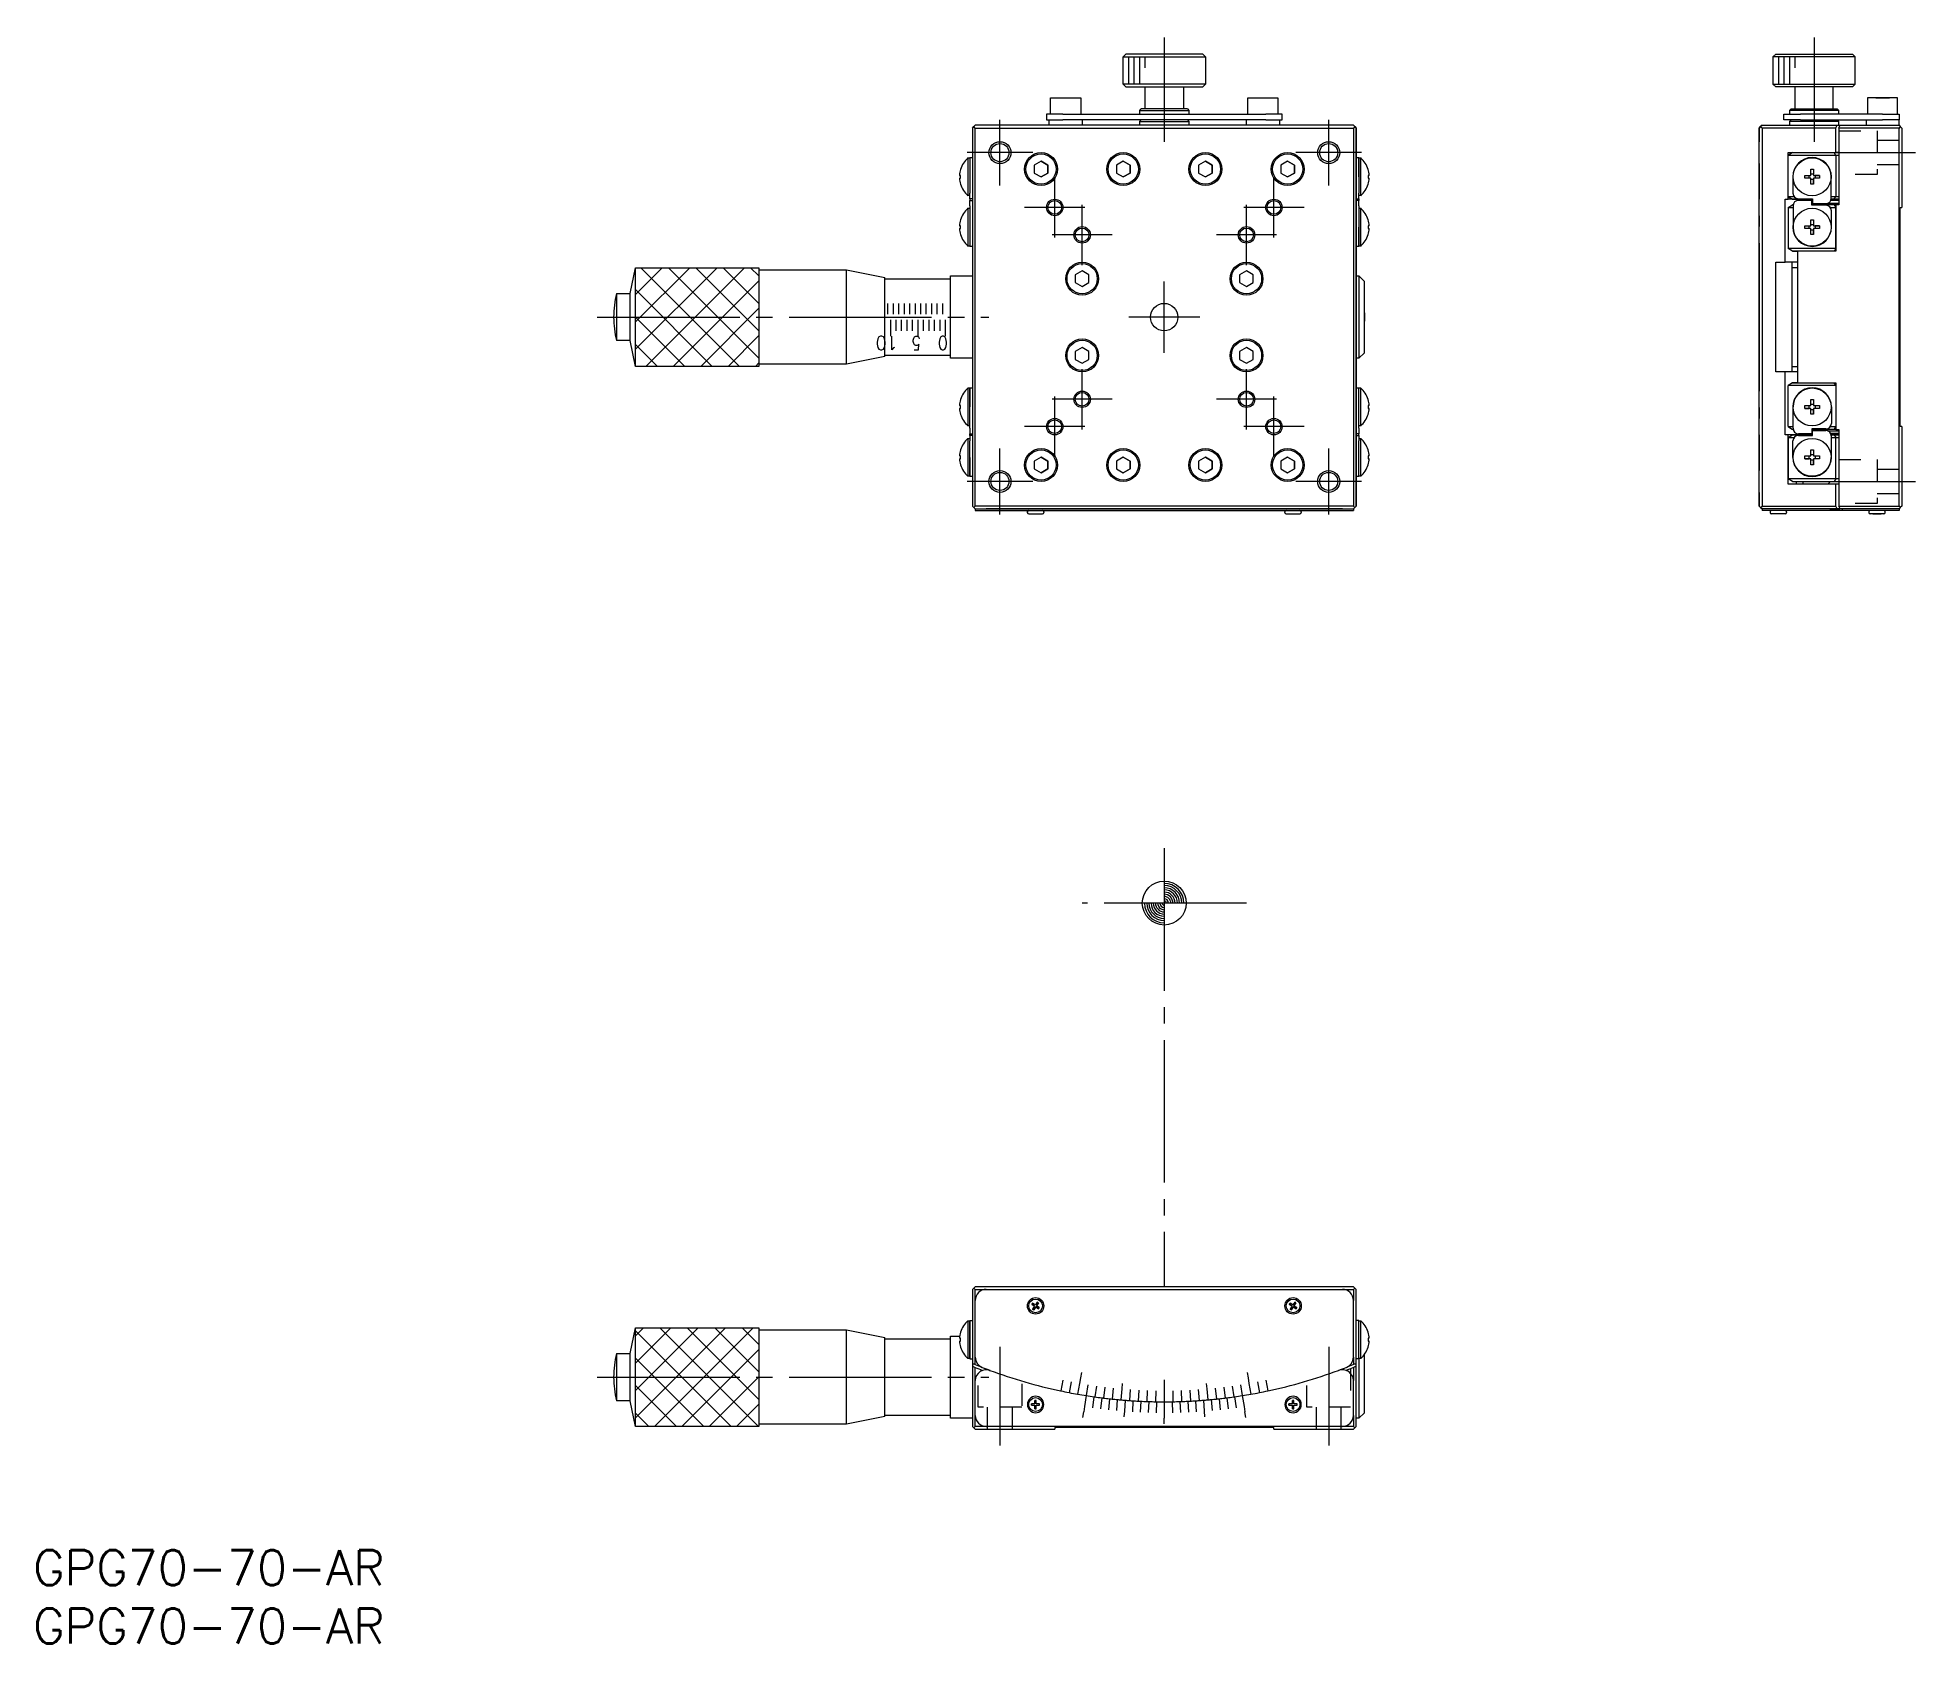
# Model space of a CAD drawing. Extents: x 18 to 189, y 84 to 231.
import ezdxf

# ---------------------------------------------------------------- set-up
doc = ezdxf.new("R2010")
doc.units = 0
doc.linetypes.add('CENTER', pattern=[17.5, 13, -1.5, 1.5, -1.5])
doc.linetypes.add('DASHED', pattern=[3.5, 2, -1.5])
doc.layers.get('0').update_dxf_attribs({"linetype": 'CONTINUOUS'})
doc.layers.add('CENTER', color=1, linetype='CENTER')
doc.styles.get("Standard").update_dxf_attribs({"font": 'txt.shx', "bigfont": '@extfont2.shx'})

msp = doc.modelspace()

# ---------------------------------------------------------------- texts
at = {"color": 7, "linetype": 'CONTINUOUS'}
for s, width, p in [('10', 0.96, (96.09, 203.4)), ('5', 0.72, (98.14, 203.4)), ('0', 0.864, (100.64, 203.4))]:
    msp.add_text(s, height=1.25, rotation=180, dxfattribs=dict(at, width=width)).set_placement(p)
at = {"color": 7}
for p in [(17.16, 89.45), (17.16, 84.13)]:
    msp.add_text('GPG70-70-AR', height=3.2, dxfattribs=at).set_placement(p)

# ---------------------------------------------------------------- linework, layer by layer
at = {"color": 7, "linetype": 'CONTINUOUS'}
for p, q in [((116.64, 228.9), (116.89, 229.15)), ((116.64, 228.9), (124.14, 228.9)), ((116.64, 226.4), (116.64, 228.9)), ((123.89, 229.15), (116.89, 229.15)), ((123.89, 229.15), (116.89, 229.15)), ((123.89, 229.15), (124.14, 228.9)), ((124.14, 228.9), (124.14, 226.4)), ((176.18, 229.15), (175.93, 228.9)), ((179.68, 228.9), (175.93, 228.9)), ((175.93, 228.9), (175.93, 226.4)), ((176.18, 229.15), (179.68, 229.15)), ((179.68, 229.15), (183.18, 229.15)), ((183.43, 228.9), (179.68, 228.9)), ((183.43, 228.9), (183.18, 229.15)), ((183.43, 226.4), (183.43, 228.9)), ((124.14, 226.4), (116.64, 226.4)), ((116.89, 226.15), (116.64, 226.4)), ((124.14, 226.4), (123.89, 226.15)), ((175.93, 226.4), (179.68, 226.4)), ((175.93, 226.4), (176.18, 226.15)), ((179.68, 226.4), (183.43, 226.4)), ((183.18, 226.15), (183.43, 226.4)), ((110.01, 225.15), (111.39, 225.15)), ((110.01, 223.65), (110.01, 225.15)), ((111.39, 225.15), (112.76, 225.15)), ((112.76, 225.15), (112.76, 223.65)), ((116.89, 226.15), (123.89, 226.15)), ((118.64, 224.15), (118.64, 226.15)), ((122.14, 226.15), (122.14, 224.15)), ((128.01, 225.15), (129.39, 225.15)), ((128.01, 223.65), (128.01, 225.15)), ((129.39, 225.15), (130.76, 225.15)), ((130.76, 225.15), (130.76, 223.65)), ((179.68, 226.15), (176.18, 226.15)), ((177.93, 226.15), (177.93, 224.15)), ((183.18, 226.15), (179.68, 226.15)), ((181.43, 224.15), (181.43, 226.15)), ((187.3, 225.15), (184.55, 225.15)), ((187.3, 225.15), (184.55, 225.15)), ((184.55, 225.15), (184.55, 223.65)), ((185.3, 225.15), (185.93, 225.15)), ((185.93, 225.15), (185.3, 225.15)), ((186.55, 225.15), (185.93, 225.15)), ((185.93, 225.15), (186.55, 225.15)), ((187.3, 223.65), (187.3, 225.15)), ((109.64, 223.65), (109.64, 223.15)), ((111.14, 223.65), (109.64, 223.65)), ((109.64, 223.15), (111.14, 223.15)), ((109.89, 222.65), (109.89, 223.15)), ((111.14, 223.65), (129.64, 223.65)), ((129.64, 223.15), (111.14, 223.15)), ((112.89, 223.15), (112.89, 222.65)), ((118.14, 224), (118.29, 224.15)), ((118.14, 224), (122.64, 224)), ((118.14, 223.65), (118.14, 224)), ((118.14, 223), (118.29, 223.15)), ((118.14, 223), (120.38, 223)), ((118.14, 222.65), (118.14, 223)), ((122.49, 224.15), (118.29, 224.15)), ((118.64, 224.15), (118.29, 224.15)), ((120.38, 223), (122.64, 223)), ((122.49, 224.15), (122.14, 224.15)), ((122.49, 224.15), (122.64, 224)), ((122.49, 223.15), (122.64, 223)), ((122.64, 224), (122.64, 223.65)), ((122.64, 223), (122.64, 222.65)), ((127.89, 222.65), (127.89, 223.15)), ((131.14, 223.65), (129.64, 223.65)), ((129.64, 223.15), (131.14, 223.15)), ((130.89, 223.15), (130.89, 222.65)), ((131.14, 223.15), (131.14, 223.65)), ((176.93, 223.15), (176.93, 223.65)), ((176.93, 223.65), (178.43, 223.65)), ((178.43, 223.15), (176.93, 223.15)), ((177.58, 224.15), (177.43, 224)), ((179.68, 224), (177.43, 224)), ((177.43, 224), (177.43, 223.65)), ((177.58, 223.15), (177.43, 223)), ((181.93, 223), (177.43, 223)), ((177.43, 223), (177.43, 222.65)), ((177.58, 224.15), (179.68, 224.15)), ((185.93, 223.65), (178.43, 223.65)), ((178.43, 223.15), (185.93, 223.15)), ((179.68, 224.15), (181.78, 224.15)), ((181.93, 224), (179.68, 224)), ((181.93, 224), (181.78, 224.15)), ((181.93, 223), (181.78, 223.15)), ((181.93, 223.65), (181.93, 224)), ((181.93, 222.65), (181.93, 223)), ((184.43, 223.15), (184.43, 222.65)), ((185.93, 223.65), (187.43, 223.65)), ((187.43, 223.15), (185.93, 223.15)), ((187.43, 223.65), (187.43, 223.15)), ((187.43, 222.65), (187.43, 223.15)), ((102.89, 222.4), (103.01, 222.53)), ((102.89, 222.4), (102.89, 187.9)), ((103.01, 222.53), (103.14, 222.65)), ((103.14, 222.4), (103.01, 222.53)), ((137.64, 222.65), (103.14, 222.65)), ((103.14, 222.4), (137.64, 222.4)), ((103.14, 187.9), (103.14, 222.4)), ((137.64, 222.65), (137.76, 222.53)), ((137.64, 222.65), (137.89, 222.4)), ((137.76, 222.53), (137.64, 222.4)), ((137.64, 222.4), (137.64, 187.9)), ((137.76, 222.53), (137.89, 222.4)), ((137.89, 187.9), (137.89, 222.4)), ((137.89, 222.4), (137.89, 220.15)), ((174.68, 222.4), (174.8, 222.53)), ((174.8, 222.53), (174.68, 222.4)), ((174.68, 187.9), (174.68, 222.4)), ((174.68, 222.4), (174.68, 221.15)), ((174.8, 222.53), (174.93, 222.65)), ((174.93, 222.65), (174.8, 222.53)), ((174.93, 222.4), (174.8, 222.53)), ((174.93, 222.65), (181.78, 222.65)), ((174.93, 222.4), (174.93, 187.9)), ((181.68, 222.4), (174.93, 222.4)), ((181.68, 220.15), (181.68, 222.4)), ((181.78, 222.65), (182.05, 222.65)), ((181.95, 222.4), (181.95, 215.4)), ((187.43, 222.4), (181.95, 222.4)), ((182.05, 222.65), (187.43, 222.65)), ((187.43, 222.65), (187.55, 222.53)), ((187.55, 222.53), (187.43, 222.4)), ((187.43, 205.15), (187.43, 222.4)), ((187.68, 222.4), (187.55, 222.53)), ((187.68, 222.4), (187.68, 215.15)), ((102.46, 219.68), (102.46, 217.95)), ((102.46, 219.68), (102.64, 219.68)), ((102.64, 219.7), (102.64, 217.95)), ((102.64, 219.7), (102.89, 219.7)), ((102.64, 219.68), (102.64, 217.95)), ((109.14, 219.37), (108.51, 219.01)), ((109.76, 219.01), (109.14, 219.37)), ((109.14, 219.37), (109.76, 219.01)), ((116.64, 219.37), (116.01, 219.01)), ((117.26, 219.01), (116.64, 219.37)), ((116.64, 219.37), (117.26, 219.01)), ((124.14, 219.37), (123.51, 219.01)), ((124.76, 219.01), (124.14, 219.37)), ((124.14, 219.37), (124.76, 219.01)), ((131.64, 219.37), (131.01, 219.01)), ((132.26, 219.01), (131.64, 219.37)), ((131.64, 219.37), (132.26, 219.01)), ((137.89, 220.15), (137.89, 215.9)), ((137.89, 219.7), (138.14, 219.7)), ((138.14, 219.7), (138.14, 217.95)), ((138.14, 217.95), (138.14, 219.68)), ((138.14, 219.68), (138.31, 219.68)), ((138.31, 216.23), (138.31, 219.68)), ((177.7, 220.15), (177.31, 219.9)), ((177.31, 220.15), (181.68, 220.15)), ((177.31, 219.9), (177.31, 220.15)), ((177.31, 216.15), (177.31, 219.9)), ((181.68, 219.9), (177.31, 219.9)), ((177.31, 216.15), (177.31, 219.9)), ((181.68, 219.9), (181.51, 220.15)), ((181.95, 220.15), (181.68, 220.15)), ((181.68, 219.9), (181.68, 216.15)), ((181.95, 219.9), (181.68, 219.9)), ((182.05, 220.15), (187.43, 220.15)), ((101.79, 218.08), (101.69, 218.08)), ((101.69, 218.08), (101.79, 218.08)), ((101.69, 217.82), (101.79, 217.82)), ((101.79, 218.63), (101.79, 218.63)), ((101.79, 218.63), (101.79, 218.63)), ((101.79, 217.82), (101.79, 218.08)), ((102.46, 217.95), (102.46, 216.23)), ((102.64, 217.95), (102.64, 216.45)), ((108.51, 219.01), (108.51, 218.29)), ((108.51, 218.29), (109.14, 217.93)), ((109.14, 217.93), (109.76, 218.29)), ((109.76, 218.29), (109.14, 217.93)), ((109.76, 218.29), (109.76, 219.01)), ((109.76, 219.01), (109.76, 218.29)), ((116.01, 219.01), (116.01, 218.29)), ((116.01, 218.29), (116.64, 217.93)), ((116.64, 217.93), (117.26, 218.29)), ((117.26, 218.29), (116.64, 217.93)), ((117.26, 218.29), (117.26, 219.01)), ((117.26, 219.01), (117.26, 218.29)), ((123.51, 219.01), (123.51, 218.29)), ((123.51, 218.29), (124.14, 217.93)), ((124.14, 217.93), (124.76, 218.29)), ((124.76, 218.29), (124.14, 217.93)), ((124.76, 218.29), (124.76, 219.01)), ((124.76, 219.01), (124.76, 218.29)), ((131.01, 219.01), (131.01, 218.29)), ((131.01, 218.29), (131.64, 217.93)), ((131.64, 217.93), (132.26, 218.29)), ((132.26, 218.29), (131.64, 217.93)), ((132.26, 218.29), (132.26, 219.01)), ((132.26, 219.01), (132.26, 218.29)), ((138.14, 217.95), (138.14, 216.45)), ((138.98, 218.63), (138.98, 218.63)), ((138.98, 218.63), (138.98, 218.63)), ((138.98, 218.08), (138.98, 217.82)), ((139.08, 218.08), (138.98, 218.08)), ((139.08, 218.08), (138.98, 218.08)), ((138.98, 217.82), (139.08, 217.82)), ((174.68, 219.15), (174.68, 217.15)), ((174.68, 219.15), (174.68, 217.15)), ((174.68, 219.15), (174.68, 217.15)), ((174.68, 219.15), (174.68, 217.15)), ((174.68, 219.15), (174.68, 217.15)), ((174.68, 219.15), (174.68, 217.15)), ((174.68, 219.15), (174.68, 217.15)), ((174.68, 219.15), (174.68, 217.15)), ((174.68, 219.15), (174.68, 215.9)), ((177.75, 217.95), (177.75, 216.45)), ((178.83, 218.08), (179.37, 218.08)), ((178.83, 217.82), (178.83, 218.08)), ((178.83, 218.08), (179.24, 218.08)), ((179.37, 217.82), (178.83, 217.82)), ((179.24, 218.08), (179.37, 218.08)), ((179.24, 217.82), (179.24, 218.08)), ((179.37, 218.63), (179.63, 218.63)), ((179.37, 218.08), (179.37, 218.63)), ((179.37, 218.21), (179.63, 218.21)), ((179.37, 217.28), (179.37, 217.82)), ((179.63, 217.69), (179.37, 217.69)), ((179.63, 218.63), (179.63, 218.08)), ((179.63, 218.63), (179.63, 218.21)), ((179.63, 218.21), (179.63, 218.08)), ((179.63, 218.08), (180.18, 218.08)), ((179.63, 218.08), (179.77, 218.08)), ((179.63, 217.82), (179.63, 217.28)), ((180.18, 217.82), (179.63, 217.82)), ((179.63, 217.82), (179.63, 217.69)), ((179.63, 217.28), (179.63, 217.69)), ((180.18, 218.08), (179.77, 218.08)), ((179.77, 218.08), (179.77, 217.82)), ((180.18, 218.08), (180.18, 217.82)), ((181.25, 216), (181.25, 217.95)), ((101.79, 217.28), (101.79, 217.28)), ((102.64, 216.23), (102.46, 216.23)), ((102.64, 215.95), (102.64, 216.45)), ((102.89, 215.95), (102.64, 215.95)), ((102.64, 215.95), (102.64, 215.8)), ((137.89, 215.95), (138.14, 215.95)), ((138.14, 215.95), (138.14, 216.45)), ((138.31, 216.23), (138.14, 216.23)), ((138.14, 215.95), (138.14, 215.8)), ((138.98, 217.28), (138.98, 217.28)), ((177.31, 216.15), (177.7, 215.9)), ((177.31, 215.9), (177.31, 216.15)), ((177.31, 216.15), (177.85, 216.15)), ((178.25, 215.95), (179.55, 215.95)), ((178.25, 215.95), (179.55, 215.95)), ((178.76, 215.95), (178.73, 215.9)), ((179.63, 217.28), (179.37, 217.28)), ((179.55, 215.95), (179.55, 215.5)), ((181.25, 216.15), (181.68, 216.15)), ((181.51, 215.9), (181.68, 216.15)), ((181.68, 216.15), (181.95, 216.15)), ((102.46, 215.08), (102.46, 213.35)), ((102.46, 215.08), (102.64, 215.08)), ((102.64, 215.8), (102.89, 215.8)), ((102.64, 215.3), (102.64, 215.8)), ((102.64, 215.3), (102.64, 213.35)), ((137.89, 215.9), (137.89, 210.15)), ((138.14, 215.8), (137.89, 215.8)), ((138.14, 215.3), (138.14, 215.8)), ((138.14, 215.3), (138.14, 213.35)), ((138.14, 215.08), (138.31, 215.08)), ((138.31, 211.63), (138.31, 215.08)), ((174.68, 214.4), (174.68, 213.4)), ((177.03, 215.9), (177.31, 215.9)), ((177.03, 210.15), (177.03, 215.9)), ((177.7, 215.9), (177.31, 215.9)), ((177.31, 215.15), (177.7, 215.4)), ((177.31, 215.15), (177.31, 211.4)), ((177.31, 215.15), (177.76, 215.15)), ((178.73, 215.9), (177.7, 215.9)), ((177.7, 215.9), (179.55, 215.9)), ((177.77, 215.4), (177.7, 215.4)), ((177.76, 215.3), (177.76, 213.35)), ((179.46, 215.8), (178.26, 215.8)), ((179.55, 215.9), (178.73, 215.9)), ((179.46, 215.35), (179.46, 215.8)), ((179.55, 215.78), (179.46, 215.78)), ((179.46, 215.53), (179.55, 215.53)), ((180.47, 215.4), (179.46, 215.4)), ((180.76, 215.35), (179.46, 215.35)), ((179.55, 215.5), (180.75, 215.5)), ((179.55, 215.5), (180.75, 215.5)), ((180.37, 215.5), (180.48, 215.39)), ((180.49, 215.4), (180.42, 215.35)), ((181.51, 215.4), (180.49, 215.4)), ((180.91, 215.53), (181.95, 215.53)), ((181.16, 215.15), (181.68, 215.15)), ((181.95, 215.78), (181.2, 215.78)), ((181.24, 215.9), (181.95, 215.9)), ((181.51, 215.9), (181.24, 215.9)), ((181.26, 213.35), (181.26, 214.85)), ((181.95, 215.9), (181.51, 215.9)), ((181.51, 215.4), (181.68, 215.15)), ((181.68, 215.4), (181.51, 215.4)), ((181.68, 215.4), (181.68, 215.15)), ((181.95, 215.4), (181.68, 215.4)), ((181.68, 211.4), (181.68, 215.15)), ((181.68, 215.15), (181.68, 211.4)), ((187.53, 215.15), (187.68, 215.15)), ((187.53, 195.15), (187.53, 215.15)), ((101.79, 213.48), (101.69, 213.48)), ((101.69, 213.48), (101.79, 213.48)), ((101.69, 213.22), (101.79, 213.22)), ((101.79, 214.03), (101.79, 214.03)), ((101.79, 214.03), (101.79, 214.03)), ((101.79, 213.22), (101.79, 213.48)), ((101.79, 212.68), (101.79, 212.68)), ((102.46, 213.35), (102.46, 211.63)), ((102.64, 213.35), (102.64, 211.6)), ((102.64, 213.35), (102.64, 211.63)), ((138.14, 213.35), (138.14, 211.6)), ((138.14, 211.63), (138.14, 213.35)), ((138.98, 214.03), (138.98, 214.03)), ((138.98, 214.03), (138.98, 214.03)), ((138.98, 213.48), (138.98, 213.22)), ((139.08, 213.48), (138.98, 213.48)), ((139.08, 213.48), (138.98, 213.48)), ((138.98, 213.22), (139.08, 213.22)), ((138.98, 212.68), (138.98, 212.68)), ((178.83, 213.48), (179.37, 213.48)), ((178.83, 213.22), (178.83, 213.48)), ((178.83, 213.48), (179.24, 213.48)), ((179.37, 213.22), (178.83, 213.22)), ((179.24, 213.48), (179.37, 213.48)), ((179.24, 213.22), (179.24, 213.48)), ((179.37, 214.03), (179.63, 214.03)), ((179.37, 213.48), (179.37, 214.03)), ((179.37, 213.61), (179.63, 213.61)), ((179.37, 212.68), (179.37, 213.22)), ((179.63, 213.09), (179.37, 213.09)), ((179.63, 212.68), (179.37, 212.68)), ((179.63, 214.03), (179.63, 213.48)), ((179.63, 214.03), (179.63, 213.61)), ((179.63, 213.61), (179.63, 213.48)), ((179.63, 213.48), (180.18, 213.48)), ((179.63, 213.48), (179.77, 213.48)), ((179.63, 213.22), (179.63, 212.68)), ((180.18, 213.22), (179.63, 213.22)), ((179.63, 213.22), (179.63, 213.09)), ((179.63, 212.68), (179.63, 213.09)), ((180.18, 213.48), (179.77, 213.48)), ((179.77, 213.48), (179.77, 213.22)), ((180.18, 213.48), (180.18, 213.22)), ((102.64, 211.63), (102.46, 211.63)), ((102.89, 211.6), (102.64, 211.6)), ((138.14, 211.6), (137.89, 211.6)), ((138.31, 211.63), (138.14, 211.63)), ((174.68, 211.9), (174.68, 198.4)), ((181.68, 211.4), (177.31, 211.4)), ((177.7, 211.15), (177.31, 211.4)), ((177.7, 211.15), (178.18, 211.15)), ((178.18, 211.15), (177.7, 211.15)), ((178.18, 211.15), (178.18, 199.15)), ((181.68, 211.15), (178.18, 211.15)), ((178.18, 211.15), (178.18, 199.15)), ((181.68, 211.4), (181.51, 211.15)), ((181.68, 211.4), (181.68, 211.15)), ((71.64, 207.3), (72.14, 209.65)), ((72.14, 200.65), (72.14, 209.65)), ((72.14, 209.65), (83.39, 209.65)), ((72.14, 209.65), (83.39, 209.65)), ((72.14, 200.65), (72.14, 209.65)), ((83.39, 209.65), (83.39, 205.15)), ((83.39, 209.65), (83.39, 200.65)), ((83.39, 209.45), (91.39, 209.45)), ((91.39, 200.85), (91.39, 209.45)), ((91.39, 209.45), (94.89, 208.75)), ((112.89, 209.37), (112.26, 209.01)), ((113.51, 209.01), (112.89, 209.37)), ((127.89, 209.37), (127.26, 209.01)), ((128.51, 209.01), (127.89, 209.37)), ((137.89, 210.15), (137.89, 200.15)), ((174.68, 210.15), (174.68, 207.15)), ((174.68, 210.15), (174.68, 207.15)), ((174.68, 210.15), (174.68, 207.15)), ((174.68, 210.15), (174.68, 207.15)), ((176.2, 210.15), (177.03, 210.15)), ((176.2, 200.15), (176.2, 210.15)), ((178.18, 210.15), (177.03, 210.15)), ((177.68, 200.15), (177.68, 210.15)), ((178.18, 209.65), (177.68, 209.65)), ((94.89, 201.55), (94.89, 208.75)), ((94.89, 208.65), (100.89, 208.65)), ((100.89, 201.4), (100.89, 208.9)), ((100.89, 208.9), (102.89, 208.9)), ((112.26, 209.01), (112.26, 208.29)), ((112.26, 208.29), (112.89, 207.93)), ((112.89, 207.93), (113.51, 208.29)), ((113.51, 208.29), (113.51, 209.01)), ((127.26, 209.01), (127.26, 208.29)), ((127.26, 208.29), (127.89, 207.93)), ((127.89, 207.93), (128.51, 208.29)), ((128.51, 208.29), (128.51, 209.01)), ((137.89, 208.9), (138.14, 208.9)), ((138.14, 208.9), (138.14, 205.15)), ((138.14, 208.9), (138.64, 208.4)), ((138.64, 201.9), (138.64, 208.4)), ((138.64, 205.15), (138.64, 208.4)), ((70.39, 207.3), (70.39, 203)), ((70.39, 207.3), (71.64, 207.3)), ((71.64, 203), (71.64, 207.3)), ((174.68, 206.4), (174.68, 203.9)), ((174.68, 206.4), (174.68, 203.9)), ((83.39, 205.15), (83.39, 200.65)), ((138.14, 205.15), (138.14, 201.4)), ((138.64, 205.53), (138.64, 204.78)), ((138.64, 205.53), (138.64, 204.78)), ((138.64, 201.9), (138.64, 205.15)), ((187.43, 187.9), (187.43, 205.15)), ((71.64, 203), (70.39, 203)), ((72.14, 200.65), (71.64, 203)), ((112.89, 202.37), (112.26, 202.01)), ((113.51, 202.01), (112.89, 202.37)), ((127.89, 202.37), (127.26, 202.01)), ((128.51, 202.01), (127.89, 202.37)), ((174.68, 203.15), (174.68, 200.15)), ((174.68, 203.15), (174.68, 200.15)), ((174.68, 203.15), (174.68, 200.15)), ((174.68, 203.15), (174.68, 200.15)), ((83.39, 200.65), (72.14, 200.65)), ((83.39, 200.65), (72.14, 200.65)), ((91.39, 200.85), (83.39, 200.85)), ((94.89, 201.55), (91.39, 200.85)), ((100.89, 201.65), (94.89, 201.65)), ((102.89, 201.4), (100.89, 201.4)), ((112.26, 202.01), (112.26, 201.29)), ((112.26, 201.29), (112.89, 200.93)), ((112.89, 200.93), (113.51, 201.29)), ((113.51, 201.29), (113.51, 202.01)), ((127.26, 202.01), (127.26, 201.29)), ((127.26, 201.29), (127.89, 200.93)), ((127.89, 200.93), (128.51, 201.29)), ((128.51, 201.29), (128.51, 202.01)), ((138.14, 201.4), (137.89, 201.4)), ((138.64, 201.9), (138.14, 201.4)), ((177.68, 200.65), (178.18, 200.65)), ((137.89, 200.15), (137.89, 194.4)), ((177.03, 200.15), (176.2, 200.15)), ((177.03, 194.4), (177.03, 200.15)), ((178.18, 200.15), (177.03, 200.15)), ((177.7, 199.15), (177.31, 198.9)), ((181.68, 198.9), (177.31, 198.9)), ((177.31, 195.15), (177.31, 198.9)), ((177.7, 199.15), (178.18, 199.15)), ((178.18, 199.15), (177.7, 199.15)), ((178.18, 199.15), (181.68, 199.15)), ((181.68, 198.9), (181.51, 199.15)), ((181.68, 199.15), (181.68, 198.9)), ((181.68, 198.9), (181.68, 195.15)), ((181.68, 198.9), (181.68, 195.15)), ((101.79, 197.08), (101.69, 197.08)), ((101.79, 197.63), (101.79, 197.63)), ((101.79, 196.82), (101.79, 197.08)), ((102.46, 198.68), (102.46, 196.95)), ((102.46, 198.68), (102.64, 198.68)), ((102.64, 196.95), (102.64, 198.7)), ((102.64, 198.7), (102.89, 198.7)), ((102.64, 198.68), (102.64, 196.95)), ((137.89, 198.7), (138.14, 198.7)), ((138.14, 196.95), (138.14, 198.7)), ((138.14, 196.95), (138.14, 198.68)), ((138.14, 198.68), (138.31, 198.68)), ((138.31, 195.23), (138.31, 198.68)), ((138.98, 197.63), (138.98, 197.63)), ((138.98, 197.08), (138.98, 196.82)), ((139.08, 197.08), (138.98, 197.08)), ((178.83, 197.08), (179.37, 197.08)), ((178.83, 196.82), (178.83, 197.08)), ((179.24, 196.82), (179.24, 197.08)), ((179.37, 197.63), (179.63, 197.63)), ((179.37, 197.08), (179.37, 197.63)), ((179.37, 197.21), (179.63, 197.21)), ((179.63, 197.63), (179.63, 197.08)), ((179.63, 197.63), (179.63, 197.21)), ((179.63, 197.21), (179.63, 197.08)), ((179.63, 197.08), (180.18, 197.08)), ((179.77, 197.08), (179.77, 196.82)), ((180.18, 197.08), (180.18, 196.82)), ((101.69, 196.82), (101.79, 196.82)), ((101.69, 196.82), (101.79, 196.82)), ((101.79, 196.28), (101.79, 196.28)), ((101.79, 196.28), (101.79, 196.28)), ((102.46, 196.95), (102.46, 195.23)), ((102.64, 195), (102.64, 196.95)), ((138.14, 195), (138.14, 196.95)), ((138.98, 196.82), (139.08, 196.82)), ((139.08, 196.82), (138.98, 196.82)), ((138.98, 196.28), (138.98, 196.28)), ((138.98, 196.28), (138.98, 196.28)), ((174.68, 196.9), (174.68, 195.9)), ((177.76, 195), (177.76, 196.95)), ((179.37, 196.82), (178.83, 196.82)), ((178.83, 196.82), (179.24, 196.82)), ((179.37, 196.82), (179.24, 196.82)), ((179.37, 196.28), (179.37, 196.82)), ((179.63, 196.69), (179.37, 196.69)), ((179.63, 196.28), (179.37, 196.28)), ((179.63, 196.82), (179.63, 196.28)), ((180.18, 196.82), (179.63, 196.82)), ((179.77, 196.82), (179.63, 196.82)), ((179.63, 196.82), (179.63, 196.69)), ((179.63, 196.28), (179.63, 196.69)), ((180.18, 196.82), (179.77, 196.82)), ((181.26, 196.95), (181.26, 195.45)), ((102.64, 195.23), (102.46, 195.23)), ((102.46, 194.08), (102.46, 192.35)), ((102.46, 194.08), (102.64, 194.08)), ((102.64, 195), (102.64, 194.5)), ((102.64, 194.35), (102.64, 194.5)), ((102.64, 194.5), (102.89, 194.5)), ((102.89, 194.35), (102.64, 194.35)), ((102.64, 194.35), (102.64, 193.85)), ((102.64, 192.35), (102.64, 193.85)), ((138.14, 194.5), (137.89, 194.5)), ((137.89, 194.4), (137.89, 189.9)), ((137.89, 194.35), (138.14, 194.35)), ((138.31, 195.23), (138.14, 195.23)), ((138.14, 195), (138.14, 194.5)), ((138.14, 194.35), (138.14, 194.5)), ((138.14, 194.35), (138.14, 193.85)), ((138.14, 194.08), (138.31, 194.08)), ((138.14, 192.35), (138.14, 193.85)), ((138.31, 190.63), (138.31, 194.08)), ((174.68, 194.4), (174.68, 191.15)), ((177.31, 194.4), (177.03, 194.4)), ((177.31, 195.15), (177.7, 194.9)), ((177.31, 195.15), (177.76, 195.15)), ((177.31, 194.15), (177.7, 194.4)), ((177.31, 194.15), (177.31, 194.4)), ((177.7, 194.4), (177.31, 194.4)), ((177.31, 194.15), (177.31, 190.4)), ((177.31, 190.4), (177.31, 194.15)), ((177.31, 194.15), (177.85, 194.15)), ((177.77, 194.9), (177.7, 194.9)), ((178.73, 194.4), (177.7, 194.4)), ((177.7, 194.4), (179.55, 194.4)), ((177.75, 192.35), (177.75, 193.85)), ((178.25, 194.35), (179.55, 194.35)), ((178.25, 194.35), (179.55, 194.35)), ((179.46, 194.5), (178.26, 194.5)), ((178.76, 194.35), (178.73, 194.4)), ((179.55, 194.4), (178.73, 194.4)), ((180.76, 194.95), (179.46, 194.95)), ((179.46, 194.95), (179.46, 194.5)), ((180.47, 194.9), (179.46, 194.9)), ((179.46, 194.78), (179.55, 194.78)), ((179.55, 194.53), (179.46, 194.53)), ((179.55, 194.35), (179.55, 194.8)), ((179.55, 194.8), (180.75, 194.8)), ((179.55, 194.8), (180.75, 194.8)), ((180.48, 194.91), (180.37, 194.8)), ((180.49, 194.9), (180.42, 194.95)), ((181.51, 194.9), (180.49, 194.9)), ((180.91, 194.78), (181.95, 194.78)), ((181.16, 195.15), (181.68, 195.15)), ((181.95, 194.53), (181.2, 194.53)), ((181.24, 194.4), (181.95, 194.4)), ((181.51, 194.4), (181.24, 194.4)), ((181.25, 194.3), (181.25, 192.35)), ((181.25, 194.15), (181.68, 194.15)), ((181.51, 194.9), (181.68, 195.15)), ((181.68, 194.9), (181.51, 194.9)), ((181.51, 194.4), (181.68, 194.15)), ((181.95, 194.4), (181.51, 194.4)), ((181.68, 195.15), (181.68, 194.9)), ((181.68, 194.9), (181.95, 194.9)), ((181.68, 190.4), (181.68, 194.15)), ((181.68, 194.15), (181.95, 194.15)), ((181.95, 194.9), (181.95, 187.9)), ((187.68, 195.15), (187.53, 195.15)), ((187.68, 195.15), (187.68, 187.9)), ((101.79, 192.48), (101.69, 192.48)), ((101.69, 192.22), (101.79, 192.22)), ((101.69, 192.22), (101.79, 192.22)), ((101.79, 193.03), (101.79, 193.03)), ((101.79, 192.22), (101.79, 192.48)), ((102.46, 192.35), (102.46, 190.63)), ((102.64, 190.6), (102.64, 192.35)), ((102.64, 192.35), (102.64, 190.63)), ((109.14, 192.37), (108.51, 192.01)), ((108.51, 192.01), (108.51, 191.29)), ((109.76, 192.01), (109.14, 192.37)), ((109.14, 192.37), (109.76, 192.01)), ((109.76, 191.29), (109.76, 192.01)), ((109.76, 192.01), (109.76, 191.29)), ((116.64, 192.37), (116.01, 192.01)), ((116.01, 192.01), (116.01, 191.29)), ((117.26, 192.01), (116.64, 192.37)), ((116.64, 192.37), (117.26, 192.01)), ((117.26, 191.29), (117.26, 192.01)), ((117.26, 192.01), (117.26, 191.29)), ((124.14, 192.37), (123.51, 192.01)), ((123.51, 192.01), (123.51, 191.29)), ((124.76, 192.01), (124.14, 192.37)), ((124.14, 192.37), (124.76, 192.01)), ((124.76, 191.29), (124.76, 192.01)), ((124.76, 192.01), (124.76, 191.29)), ((131.64, 192.37), (131.01, 192.01)), ((131.01, 192.01), (131.01, 191.29)), ((132.26, 192.01), (131.64, 192.37)), ((131.64, 192.37), (132.26, 192.01)), ((132.26, 191.29), (132.26, 192.01)), ((132.26, 192.01), (132.26, 191.29)), ((138.14, 190.6), (138.14, 192.35)), ((138.14, 190.63), (138.14, 192.35)), ((138.98, 193.03), (138.98, 193.03)), ((138.98, 192.48), (138.98, 192.22)), ((139.08, 192.48), (138.98, 192.48)), ((138.98, 192.22), (139.08, 192.22)), ((139.08, 192.22), (138.98, 192.22)), ((174.68, 193.15), (174.68, 191.15)), ((174.68, 193.15), (174.68, 191.15)), ((174.68, 193.15), (174.68, 191.15)), ((174.68, 193.15), (174.68, 191.15)), ((174.68, 193.15), (174.68, 191.15)), ((174.68, 193.15), (174.68, 191.15)), ((174.68, 193.15), (174.68, 191.15)), ((174.68, 193.15), (174.68, 191.15)), ((178.83, 192.48), (179.37, 192.48)), ((178.83, 192.22), (178.83, 192.48)), ((179.37, 192.22), (178.83, 192.22)), ((178.83, 192.22), (179.24, 192.22)), ((179.24, 192.22), (179.24, 192.48)), ((179.37, 192.22), (179.24, 192.22)), ((179.37, 193.03), (179.63, 193.03)), ((179.37, 192.48), (179.37, 193.03)), ((179.37, 192.61), (179.63, 192.61)), ((179.37, 191.68), (179.37, 192.22)), ((179.63, 192.09), (179.37, 192.09)), ((179.63, 193.03), (179.63, 192.48)), ((179.63, 193.03), (179.63, 192.61)), ((179.63, 192.61), (179.63, 192.48)), ((179.63, 192.48), (180.18, 192.48)), ((179.63, 192.22), (179.63, 191.68)), ((180.18, 192.22), (179.63, 192.22)), ((179.77, 192.22), (179.63, 192.22)), ((179.63, 192.22), (179.63, 192.09)), ((179.63, 191.68), (179.63, 192.09)), ((179.77, 192.48), (179.77, 192.22)), ((180.18, 192.22), (179.77, 192.22)), ((180.18, 192.48), (180.18, 192.22)), ((101.79, 191.68), (101.79, 191.68)), ((101.79, 191.68), (101.79, 191.68)), ((102.64, 190.63), (102.46, 190.63)), ((102.89, 190.6), (102.64, 190.6)), ((108.51, 191.29), (109.14, 190.93)), ((109.14, 190.93), (109.76, 191.29)), ((109.76, 191.29), (109.14, 190.93)), ((116.01, 191.29), (116.64, 190.93)), ((116.64, 190.93), (117.26, 191.29)), ((117.26, 191.29), (116.64, 190.93)), ((123.51, 191.29), (124.14, 190.93)), ((124.14, 190.93), (124.76, 191.29)), ((124.76, 191.29), (124.14, 190.93)), ((131.01, 191.29), (131.64, 190.93)), ((131.64, 190.93), (132.26, 191.29)), ((132.26, 191.29), (131.64, 190.93)), ((138.14, 190.6), (137.89, 190.6)), ((138.31, 190.63), (138.14, 190.63)), ((138.98, 191.68), (138.98, 191.68)), ((138.98, 191.68), (138.98, 191.68)), ((181.68, 190.4), (177.31, 190.4)), ((177.7, 190.15), (177.31, 190.4)), ((177.31, 189.9), (177.31, 190.4)), ((179.63, 191.68), (179.37, 191.68)), ((181.68, 190.4), (181.51, 190.15)), ((181.95, 190.4), (181.68, 190.4)), ((137.89, 189.9), (137.89, 187.9)), ((174.68, 189.15), (174.68, 187.9)), ((181.68, 189.9), (177.31, 189.9)), ((177.7, 190.15), (181.51, 190.15)), ((178.04, 190.15), (178.06, 189.9)), ((178.67, 189.9), (178.68, 190.15)), ((181.05, 190.02), (180.94, 189.9)), ((181.18, 190.14), (181.05, 190.02)), ((181.18, 190.14), (181.18, 190.15)), ((181.18, 190.14), (181.95, 190.14)), ((181.51, 190.15), (181.95, 190.15)), ((181.68, 187.9), (181.68, 189.9)), ((181.95, 189.9), (181.68, 189.9)), ((103.01, 187.78), (102.89, 187.9)), ((103.14, 187.9), (103.01, 187.78)), ((103.14, 187.65), (103.01, 187.78)), ((137.64, 187.9), (103.14, 187.9)), ((103.14, 187.65), (104.14, 187.65)), ((103.14, 187.65), (103.14, 187.5)), ((103.14, 187.5), (104.14, 187.5)), ((104.14, 187.65), (136.64, 187.65)), ((136.64, 187.65), (104.14, 187.65)), ((104.14, 187.5), (108.24, 187.5)), ((107.89, 187.33), (107.89, 187.38)), ((107.89, 187.33), (107.89, 187.38)), ((108.01, 187.2), (108.05, 187.2)), ((108.01, 187.2), (109.26, 187.2)), ((108.05, 187.2), (108.29, 187.2)), ((108.24, 187.5), (109.04, 187.5)), ((108.29, 187.2), (108.55, 187.2)), ((108.55, 187.2), (108.65, 187.2)), ((108.65, 187.2), (108.72, 187.2)), ((108.72, 187.2), (108.9, 187.2)), ((108.91, 187.2), (108.98, 187.2)), ((108.98, 187.2), (109.26, 187.2)), ((109.04, 187.5), (131.74, 187.5)), ((109.39, 187.38), (109.39, 187.33)), ((109.39, 187.38), (109.39, 187.33)), ((131.39, 187.33), (131.39, 187.38)), ((131.39, 187.33), (131.39, 187.38)), ((131.51, 187.2), (131.55, 187.2)), ((131.51, 187.2), (132.76, 187.2)), ((131.55, 187.2), (131.79, 187.2)), ((131.74, 187.5), (132.54, 187.5)), ((131.79, 187.2), (132.05, 187.2)), ((132.05, 187.2), (132.15, 187.2)), ((132.15, 187.2), (132.22, 187.2)), ((132.22, 187.2), (132.4, 187.2)), ((132.41, 187.2), (132.48, 187.2)), ((132.48, 187.2), (132.76, 187.2)), ((132.54, 187.5), (136.64, 187.5)), ((132.89, 187.38), (132.89, 187.33)), ((132.89, 187.38), (132.89, 187.33)), ((136.64, 187.65), (137.64, 187.65)), ((136.64, 187.5), (137.64, 187.5)), ((137.76, 187.78), (137.64, 187.9)), ((137.89, 187.9), (137.64, 187.65)), ((137.76, 187.78), (137.64, 187.65)), ((137.64, 187.65), (137.64, 187.5)), ((137.64, 187.65), (137.64, 187.5)), ((137.89, 187.9), (137.76, 187.78)), ((174.68, 187.9), (174.8, 187.78)), ((174.8, 187.78), (174.68, 187.9)), ((174.8, 187.78), (174.93, 187.9)), ((174.93, 187.65), (174.8, 187.78)), ((174.8, 187.78), (174.93, 187.65)), ((174.93, 187.9), (181.68, 187.9)), ((175.93, 187.65), (174.93, 187.65)), ((174.93, 187.65), (174.93, 187.5)), ((174.93, 187.65), (174.93, 187.5)), ((175.93, 187.5), (174.93, 187.5)), ((175.68, 187.38), (175.68, 187.33)), ((177.05, 187.2), (175.8, 187.2)), ((181.11, 187.65), (175.93, 187.65)), ((181.11, 187.65), (175.93, 187.65)), ((176.03, 187.5), (175.93, 187.5)), ((176.83, 187.5), (176.03, 187.5)), ((176.15, 187.2), (176.08, 187.2)), ((176.34, 187.2), (176.17, 187.2)), ((176.41, 187.2), (176.34, 187.2)), ((176.52, 187.2), (176.41, 187.2)), ((176.78, 187.2), (176.52, 187.2)), ((181.11, 187.5), (176.83, 187.5)), ((177.18, 187.33), (177.18, 187.38)), ((181.78, 187.65), (181.11, 187.65)), ((181.11, 187.65), (181.78, 187.65)), ((182.04, 187.5), (181.11, 187.5)), ((181.78, 187.65), (182.04, 187.65)), ((182.05, 187.65), (181.78, 187.65)), ((181.95, 187.9), (187.43, 187.9)), ((182.25, 187.5), (182.04, 187.5)), ((183.25, 187.65), (182.05, 187.65)), ((182.25, 187.65), (182.25, 187.5)), ((183.25, 187.5), (182.25, 187.5)), ((186.43, 187.65), (183.25, 187.65)), ((186.43, 187.65), (183.25, 187.65)), ((185.03, 187.5), (183.25, 187.5)), ((184.68, 187.38), (184.68, 187.33)), ((186.05, 187.2), (184.8, 187.2)), ((185.37, 187.2), (184.8, 187.2)), ((185.83, 187.5), (185.03, 187.5)), ((185.05, 187.2), (185.37, 187.2)), ((185.37, 187.2), (185.05, 187.2)), ((185.49, 187.2), (185.37, 187.2)), ((185.37, 187.2), (185.49, 187.2)), ((185.49, 187.2), (185.37, 187.2)), ((186.05, 187.2), (185.49, 187.2)), ((185.8, 187.2), (185.49, 187.2)), ((185.49, 187.2), (185.8, 187.2)), ((186.43, 187.5), (185.83, 187.5)), ((186.18, 187.33), (186.18, 187.38)), ((187.43, 187.65), (186.43, 187.65)), ((187.43, 187.5), (186.43, 187.5)), ((187.43, 187.9), (187.55, 187.78)), ((187.55, 187.78), (187.43, 187.65)), ((187.43, 187.65), (187.43, 187.5)), ((187.68, 187.9), (187.55, 187.78)), ((103.01, 116.55), (102.89, 116.43)), ((103.14, 116.68), (103.01, 116.55)), ((103.14, 116.43), (103.01, 116.55)), ((104.39, 116.68), (103.14, 116.68)), ((109.64, 116.68), (104.39, 116.68)), ((112.14, 116.68), (109.64, 116.68)), ((127.14, 116.68), (112.14, 116.68)), ((129.64, 116.68), (127.14, 116.68)), ((134.39, 116.68), (129.64, 116.68)), ((137.64, 116.68), (134.39, 116.68)), ((137.76, 116.55), (137.64, 116.68)), ((137.76, 116.55), (137.64, 116.43)), ((137.89, 116.43), (137.76, 116.55)), ((102.89, 116.43), (102.89, 109.68)), ((103.14, 115.43), (103.14, 116.43)), ((103.14, 116.43), (104.14, 116.43)), ((103.14, 110.25), (103.14, 115.43)), ((104.14, 116.43), (136.64, 116.43)), ((108.36, 115.19), (108.29, 115.08)), ((108.29, 115.08), (108.55, 114.91)), ((108.55, 114.91), (108.29, 115.08)), ((108.62, 115.01), (108.36, 115.19)), ((108.55, 114.91), (108.37, 114.65)), ((108.48, 114.58), (108.65, 114.84)), ((108.65, 114.84), (108.48, 114.58)), ((108.79, 115.27), (108.62, 115.01)), ((108.65, 114.84), (108.91, 114.67)), ((108.91, 114.67), (108.65, 114.84)), ((108.72, 114.94), (108.9, 115.2)), ((108.9, 115.2), (108.72, 114.94)), ((108.98, 114.77), (108.72, 114.94)), ((108.9, 115.2), (108.79, 115.27)), ((131.86, 115.19), (131.79, 115.08)), ((131.79, 115.08), (132.05, 114.91)), ((132.05, 114.91), (131.79, 115.08)), ((132.12, 115.01), (131.86, 115.19)), ((132.05, 114.91), (131.87, 114.65)), ((131.98, 114.58), (132.15, 114.84)), ((132.15, 114.84), (131.98, 114.58)), ((132.29, 115.27), (132.12, 115.01)), ((132.15, 114.84), (132.41, 114.67)), ((132.41, 114.67), (132.15, 114.84)), ((132.22, 114.94), (132.4, 115.2)), ((132.4, 115.2), (132.22, 114.94)), ((132.48, 114.77), (132.22, 114.94)), ((132.4, 115.2), (132.29, 115.27)), ((136.64, 116.43), (137.64, 116.43)), ((137.64, 116.43), (137.64, 115.43)), ((137.64, 110.25), (137.64, 115.43)), ((137.89, 109.68), (137.89, 116.43)), ((102.46, 113.58), (102.64, 113.58)), ((102.46, 113.58), (102.46, 110.13)), ((102.64, 113.6), (102.89, 113.6)), ((102.64, 113.58), (102.64, 113.6)), ((102.64, 113.58), (102.64, 113.6)), ((102.64, 113.6), (102.64, 113.58)), ((102.64, 110.1), (102.64, 113.58)), ((102.64, 113.58), (102.64, 110.13)), ((108.37, 114.65), (108.48, 114.58)), ((108.48, 114.58), (108.37, 114.65)), ((108.91, 114.67), (108.98, 114.77)), ((108.98, 114.77), (108.91, 114.67)), ((131.87, 114.65), (131.98, 114.58)), ((131.98, 114.58), (131.87, 114.65)), ((132.41, 114.67), (132.48, 114.77)), ((132.48, 114.77), (132.41, 114.67)), ((138.14, 113.6), (137.89, 113.6)), ((138.14, 110.1), (138.14, 113.6)), ((138.14, 113.6), (138.14, 113.58)), ((138.14, 113.58), (138.31, 113.58)), ((138.14, 110.13), (138.14, 113.58)), ((138.31, 110.13), (138.31, 113.58)), ((71.64, 110.58), (72.14, 112.93)), ((72.14, 112.93), (83.39, 112.93)), ((72.14, 103.93), (72.14, 112.93)), ((72.14, 112.93), (83.39, 112.93)), ((72.14, 103.93), (72.14, 112.93)), ((83.39, 112.93), (83.39, 103.93)), ((83.39, 112.93), (83.39, 103.93)), ((83.39, 112.73), (91.39, 112.73)), ((91.39, 108.43), (91.39, 112.73)), ((91.39, 112.73), (94.89, 112.03)), ((94.89, 108.43), (94.89, 112.03)), ((94.89, 111.93), (100.89, 111.93)), ((100.89, 104.68), (100.89, 112.18)), ((100.89, 112.18), (101.71, 112.18)), ((101.79, 111.98), (101.69, 111.98)), ((101.69, 111.72), (101.79, 111.72)), ((101.69, 111.72), (101.79, 111.72)), ((101.79, 112.53), (101.79, 112.53)), ((101.79, 111.72), (101.79, 111.98)), ((138.98, 112.53), (138.98, 112.53)), ((138.98, 111.98), (138.98, 111.72)), ((139.08, 111.98), (138.98, 111.98)), ((138.98, 111.72), (139.08, 111.72)), ((139.08, 111.72), (138.98, 111.72)), ((70.39, 110.58), (70.39, 108.43)), ((70.39, 110.58), (71.64, 110.58)), ((71.64, 106.28), (71.64, 110.58)), ((101.79, 111.18), (101.79, 111.18)), ((101.79, 111.18), (101.79, 111.18)), ((102.64, 110.13), (102.46, 110.13)), ((102.64, 110.1), (102.64, 110.13)), ((102.64, 110.13), (102.64, 110.1)), ((102.64, 110.1), (102.89, 110.1)), ((102.64, 110.1), (102.64, 110.1)), ((102.64, 110.1), (102.89, 110.1)), ((102.64, 110.1), (102.64, 110.1)), ((102.89, 109.68), (102.89, 109.41)), ((103.14, 109.57), (103.14, 110.25)), ((137.64, 110.25), (137.64, 109.57)), ((138.14, 110.1), (137.89, 110.1)), ((138.14, 110.1), (137.89, 110.1)), ((137.89, 109.41), (137.89, 109.68)), ((138.31, 110.13), (138.14, 110.13)), ((138.14, 110.13), (138.14, 110.1)), ((138.14, 110.13), (138.14, 104.68)), ((138.14, 110.1), (138.14, 110.1)), ((138.14, 110.1), (138.14, 110.1)), ((138.64, 105.18), (138.64, 110.49)), ((138.98, 111.18), (138.98, 111.18)), ((138.98, 111.18), (138.98, 111.18)), ((70.39, 108.43), (70.39, 106.28)), ((91.39, 104.13), (91.39, 108.43)), ((94.89, 104.83), (94.89, 108.43)), ((102.89, 109.41), (102.89, 103.93)), ((103.14, 108.11), (103.14, 109.3)), ((103.14, 104.93), (103.14, 108.11)), ((137.64, 109.3), (137.64, 108.11)), ((137.64, 104.93), (137.64, 108.11)), ((137.89, 103.93), (137.89, 109.41)), ((71.64, 106.28), (70.39, 106.28)), ((72.14, 103.93), (71.64, 106.28)), ((108.57, 106.3), (108.57, 105.99)), ((108.7, 106.3), (108.57, 106.3)), ((108.57, 105.99), (108.57, 106.3)), ((108.7, 105.99), (108.7, 106.3)), ((132.07, 106.3), (132.07, 105.99)), ((132.2, 106.3), (132.07, 106.3)), ((132.07, 105.99), (132.07, 106.3)), ((132.2, 105.99), (132.2, 106.3)), ((94.89, 104.83), (91.39, 104.13)), ((100.89, 104.93), (94.89, 104.93)), ((102.89, 104.68), (100.89, 104.68)), ((103.14, 103.93), (103.14, 104.93)), ((108.26, 105.99), (108.26, 105.86)), ((108.57, 105.99), (108.26, 105.99)), ((108.26, 105.86), (108.26, 105.99)), ((108.26, 105.86), (108.57, 105.86)), ((108.57, 105.86), (108.57, 105.55)), ((108.57, 105.55), (108.57, 105.86)), ((108.57, 105.55), (108.7, 105.55)), ((109.01, 105.99), (108.7, 105.99)), ((108.7, 105.86), (109.01, 105.86)), ((108.7, 105.55), (108.7, 105.86)), ((109.01, 105.86), (109.01, 105.99)), ((131.76, 105.99), (131.76, 105.86)), ((132.07, 105.99), (131.76, 105.99)), ((131.76, 105.86), (131.76, 105.99)), ((131.76, 105.86), (132.07, 105.86)), ((132.07, 105.86), (132.07, 105.55)), ((132.07, 105.55), (132.07, 105.86)), ((132.07, 105.55), (132.2, 105.55)), ((132.51, 105.99), (132.2, 105.99)), ((132.2, 105.86), (132.51, 105.86)), ((132.2, 105.55), (132.2, 105.86)), ((132.51, 105.86), (132.51, 105.99)), ((137.64, 104.93), (137.64, 103.93)), ((138.14, 104.68), (137.89, 104.68)), ((138.64, 105.18), (138.14, 104.68)), ((83.39, 103.93), (72.14, 103.93)), ((83.39, 103.93), (72.14, 103.93)), ((91.39, 104.13), (83.39, 104.13)), ((102.89, 103.93), (103.01, 103.8)), ((103.01, 103.8), (103.14, 103.93)), ((103.14, 103.68), (103.01, 103.8)), ((104.14, 103.93), (103.14, 103.93)), ((103.14, 103.68), (110.39, 103.68)), ((136.64, 103.93), (104.14, 103.93)), ((110.39, 103.83), (110.39, 103.68)), ((130.39, 103.83), (110.39, 103.83)), ((130.39, 103.68), (130.39, 103.83)), ((130.39, 103.68), (137.64, 103.68)), ((137.64, 103.93), (136.64, 103.93)), ((137.64, 103.93), (137.76, 103.8)), ((137.76, 103.8), (137.64, 103.68)), ((137.76, 103.8), (137.89, 103.93))]:
    msp.add_line(p, q, dxfattribs=at)
at = {"color": 3, "linetype": 'CONTINUOUS'}
for p, q in [((117.14, 226.4), (117.14, 228.9)), ((117.64, 226.4), (117.64, 228.9)), ((118.14, 226.4), (118.14, 228.9)), ((118.64, 227.9), (118.64, 228.9)), ((176.43, 228.9), (176.43, 226.4)), ((176.93, 228.9), (176.93, 226.4)), ((177.43, 228.9), (177.43, 226.4)), ((177.93, 228.9), (177.93, 227.9)), ((79.58, 209.65), (72.14, 202.21)), ((77.08, 209.65), (72.14, 204.71)), ((74.58, 209.65), (72.14, 207.21)), ((81.63, 200.65), (72.63, 209.65)), ((82.08, 209.65), (73.08, 200.65)), ((83.39, 201.4), (75.13, 209.65)), ((83.39, 203.9), (77.63, 209.65)), ((83.39, 206.4), (80.13, 209.65)), ((83.39, 208.9), (82.63, 209.65)), ((79.13, 200.65), (72.14, 207.65)), ((83.39, 208.46), (75.58, 200.65)), ((83.39, 205.96), (78.08, 200.65)), ((95.14, 206.4), (95.14, 205.4)), ((95.64, 206.4), (95.64, 205.4)), ((96.14, 206.4), (96.14, 205.4)), ((96.64, 206.4), (96.64, 205.4)), ((96.64, 206.4), (96.64, 205.4)), ((97.14, 206.4), (97.14, 205.4)), ((97.64, 206.4), (97.64, 205.4)), ((98.14, 206.4), (98.14, 205.4)), ((98.64, 206.4), (98.64, 205.4)), ((99.14, 206.4), (99.14, 205.4)), ((99.64, 206.4), (99.64, 205.4)), ((100.14, 206.4), (100.14, 205.4)), ((76.63, 200.65), (72.14, 205.15)), ((95.39, 204.9), (95.39, 203.4)), ((95.89, 204.9), (95.89, 203.9)), ((96.39, 204.9), (96.39, 203.9)), ((96.89, 204.9), (96.89, 203.9)), ((97.39, 204.9), (97.39, 203.9)), ((97.89, 204.9), (97.89, 203.4)), ((98.39, 204.9), (98.39, 203.9)), ((98.89, 204.9), (98.89, 203.9)), ((99.39, 204.9), (99.39, 203.9)), ((99.89, 204.9), (99.89, 203.9)), ((100.39, 204.9), (100.39, 203.4)), ((74.13, 200.65), (72.14, 202.65)), ((83.39, 203.46), (80.58, 200.65)), ((83.39, 200.96), (83.08, 200.65)), ((80.36, 112.93), (72.14, 104.71)), ((77.86, 112.93), (72.14, 107.21)), ((75.36, 112.93), (72.14, 109.71)), ((72.86, 112.93), (72.14, 112.21)), ((80.86, 103.93), (72.14, 112.65)), ((82.86, 112.93), (73.86, 103.93)), ((83.36, 103.93), (74.36, 112.93)), ((83.39, 106.4), (76.86, 112.93)), ((83.39, 108.9), (79.36, 112.93)), ((83.39, 111.4), (81.86, 112.93)), ((78.36, 103.93), (72.14, 110.15)), ((83.39, 110.96), (76.36, 103.93)), ((83.39, 108.46), (78.86, 103.93)), ((111.13, 108.15), (110.93, 107.17)), ((111.89, 107.99), (111.7, 107.01)), ((112.74, 108.35), (112.66, 107.85)), ((112.83, 108.84), (112.74, 108.35)), ((120.38, 108.18), (120.38, 107.68)), ((127.94, 108.84), (128.03, 108.35)), ((128.03, 108.35), (128.11, 107.85)), ((128.88, 107.99), (129.07, 107.01)), ((129.64, 108.15), (129.84, 107.17)), ((75.86, 103.93), (72.14, 107.65)), ((112.66, 107.85), (112.48, 106.87)), ((113.27, 106.74), (113.11, 105.75)), ((113.42, 107.72), (113.27, 106.74)), ((113.97, 106.63), (113.83, 105.64)), ((114.19, 107.61), (114.05, 106.62)), ((114.68, 106.54), (114.56, 105.54)), ((114.96, 107.51), (114.84, 106.52)), ((115.39, 106.45), (115.28, 105.46)), ((115.73, 107.42), (115.63, 106.43)), ((116.1, 106.38), (116.01, 105.38)), ((116.51, 107.35), (116.42, 106.35)), ((116.55, 107.84), (116.51, 107.35)), ((116.82, 106.32), (116.74, 105.32)), ((117.28, 107.29), (117.21, 106.29)), ((117.53, 106.27), (117.47, 105.27)), ((118.06, 107.24), (118, 106.24)), ((118.83, 107.2), (118.8, 106.2)), ((119.61, 107.18), (119.59, 106.18)), ((120.38, 107.68), (120.38, 107.18)), ((120.38, 107.18), (120.38, 106.18)), ((121.16, 107.18), (121.18, 106.18)), ((121.94, 107.2), (121.97, 106.2)), ((122.71, 107.24), (122.77, 106.24)), ((123.24, 106.27), (123.3, 105.27)), ((123.49, 107.29), (123.56, 106.29)), ((123.95, 106.32), (124.03, 105.32)), ((124.22, 107.84), (124.26, 107.35)), ((124.26, 107.35), (124.35, 106.35)), ((124.67, 106.38), (124.76, 105.38)), ((125.04, 107.42), (125.14, 106.43)), ((125.38, 106.45), (125.49, 105.46)), ((125.81, 107.51), (125.93, 106.52)), ((126.09, 106.54), (126.21, 105.54)), ((126.58, 107.61), (126.72, 106.62)), ((126.8, 106.63), (126.94, 105.64)), ((127.35, 107.72), (127.5, 106.74)), ((127.5, 106.74), (127.66, 105.75)), ((128.11, 107.85), (128.29, 106.87)), ((73.36, 103.93), (72.14, 105.15)), ((83.39, 105.96), (81.36, 103.93)), ((112.95, 104.76), (113.03, 105.26)), ((113.11, 105.75), (113.03, 105.26)), ((116.74, 105.32), (116.7, 104.82)), ((118.24, 106.23), (118.19, 105.23)), ((118.96, 106.2), (118.92, 105.2)), ((119.67, 106.18), (119.65, 105.18)), ((120.38, 106.18), (120.38, 105.18)), ((120.38, 105.18), (120.38, 104.68)), ((120.38, 104.18), (120.38, 104.68)), ((121.1, 106.18), (121.12, 105.18)), ((121.81, 106.2), (121.85, 105.2)), ((122.53, 106.23), (122.58, 105.23)), ((124.03, 105.32), (124.07, 104.82)), ((127.66, 105.75), (127.74, 105.26)), ((127.82, 104.76), (127.74, 105.26))]:
    msp.add_line(p, q, dxfattribs=at)
at = {"color": 3, "linetype": 'DASHED'}
for p, q in [((181.95, 222.15), (185.43, 222.15)), ((185.43, 222.15), (185.43, 218.15)), ((185.43, 221.28), (187.43, 221.28)), ((185.43, 218.15), (181.95, 218.15)), ((187.43, 219.03), (185.43, 219.03)), ((181.95, 192.15), (185.43, 192.15)), ((185.43, 192.15), (185.43, 188.15)), ((185.43, 191.28), (187.43, 191.28)), ((187.43, 189.03), (185.43, 189.03)), ((185.43, 188.15), (181.95, 188.15)), ((103.39, 105.68), (103.39, 109.2)), ((137.39, 109.2), (137.39, 105.68)), ((107.39, 107.81), (107.39, 105.68)), ((133.39, 105.68), (133.39, 107.81)), ((107.39, 105.68), (103.39, 105.68)), ((104.26, 103.68), (104.26, 105.68)), ((106.51, 105.68), (106.51, 103.68)), ((137.39, 105.68), (133.39, 105.68)), ((134.26, 103.68), (134.26, 105.68)), ((136.51, 105.68), (136.51, 103.68))]:
    msp.add_line(p, q, dxfattribs=at)
at = {"color": 3, "linetype": 'CONTINUOUS'}
for centre, radius in [((105.39, 220.15), 1), ((135.39, 220.15), 1), ((110.39, 215.15), 0.75), ((130.39, 215.15), 0.75), ((112.89, 212.65), 0.75), ((127.89, 212.65), 0.75), ((112.89, 197.65), 0.75), ((127.89, 197.65), 0.75), ((110.39, 195.15), 0.75), ((130.39, 195.15), 0.75), ((105.39, 190.15), 1), ((135.39, 190.15), 1), ((108.64, 114.93), 0.625), ((132.14, 114.93), 0.625), ((108.64, 105.93), 0.625), ((132.14, 105.93), 0.625)]:
    msp.add_circle(centre, radius, dxfattribs=at)
at = {"color": 7, "linetype": 'CONTINUOUS'}
for centre, radius in [((105.39, 220.15), 0.825), ((109.14, 218.65), 1.5), ((109.14, 218.65), 1.38), ((116.64, 218.65), 1.5), ((116.64, 218.65), 1.38), ((124.14, 218.65), 1.5), ((124.14, 218.65), 1.38), ((131.64, 218.65), 1.5), ((131.64, 218.65), 1.38), ((135.39, 220.15), 0.825), ((179.5, 217.95), 1.73), ((110.39, 215.15), 0.625), ((130.39, 215.15), 0.625), ((179.5, 213.35), 1.73), ((112.89, 212.65), 0.625), ((127.89, 212.65), 0.625), ((112.89, 208.65), 1.5), ((112.89, 208.65), 1.38), ((127.89, 208.65), 1.5), ((127.89, 208.65), 1.38), ((120.38, 205.15), 1.25), ((112.89, 201.65), 1.5), ((112.89, 201.65), 1.38), ((127.89, 201.65), 1.5), ((127.89, 201.65), 1.38), ((112.89, 197.65), 0.625), ((127.89, 197.65), 0.625), ((179.5, 196.95), 1.73), ((110.39, 195.15), 0.625), ((130.39, 195.15), 0.625), ((179.5, 192.35), 1.73), ((109.14, 191.65), 1.5), ((109.14, 191.65), 1.38), ((116.64, 191.65), 1.5), ((116.64, 191.65), 1.38), ((124.14, 191.65), 1.5), ((124.14, 191.65), 1.38), ((131.64, 191.65), 1.5), ((131.64, 191.65), 1.38), ((105.39, 190.15), 0.825), ((135.39, 190.15), 0.825), ((120.38, 151.68), 2), ((108.64, 114.93), 0.75), ((132.14, 114.93), 0.75)]:
    msp.add_circle(centre, radius, dxfattribs=at)
for centre, radius, start, end in [((139.68, 239.9), 45.5, 337.3801, 337.7208), ((139.68, 239.9), 45.75, 337.5105, 337.849), ((103.99, 217.95), 2.3, 131.4096, 162.92), ((136.79, 217.95), 2.3, 17.08, 48.5904), ((179.5, 217.95), 1.75, 0, 180), ((103.99, 217.95), 2.3, 162.9344, 176.7546), ((103.99, 217.95), 2.3, 183.2454, 197.0656), ((136.79, 217.95), 2.3, 3.2454, 17.0656), ((136.79, 217.95), 2.3, 342.9344, 356.7546), ((103.99, 217.95), 2.3, 197.08, 228.5904), ((136.79, 217.95), 2.3, 311.4096, 342.92), ((178.25, 216.45), 0.5, 180, 270), ((180.75, 216), 0.5, 270, 0), ((103.99, 213.35), 2.3, 131.4096, 162.92), ((136.79, 213.35), 2.3, 17.08, 48.5904), ((178.26, 215.3), 0.5, 90, 180), ((180.76, 214.85), 0.5, 0, 90), ((103.99, 213.35), 2.3, 162.9344, 176.7546), ((103.99, 213.35), 2.3, 183.2454, 197.0656), ((103.99, 213.35), 2.3, 197.08, 228.5904), ((136.79, 213.35), 2.3, 311.4096, 342.92), ((136.79, 213.35), 2.3, 3.2454, 17.0656), ((136.79, 213.35), 2.3, 342.9344, 356.7546), ((179.51, 213.35), 1.75, 180, 0), ((79.51, 205.15), 9.37, 166.735, 180), ((79.51, 205.15), 9.37, 180, 193.265), ((103.99, 196.95), 2.3, 162.9344, 176.7546), ((103.99, 196.95), 2.3, 131.4096, 162.92), ((136.79, 196.95), 2.3, 17.08, 48.5904), ((136.79, 196.95), 2.3, 3.2454, 17.0656), ((179.51, 196.95), 1.75, 0, 180), ((103.99, 196.95), 2.3, 183.2454, 197.0656), ((103.99, 196.95), 2.3, 197.08, 228.5904), ((136.79, 196.95), 2.3, 311.4096, 342.92), ((136.79, 196.95), 2.3, 342.9344, 356.7546), ((180.76, 195.45), 0.5, 270, 0), ((103.99, 192.35), 2.3, 131.4096, 162.92), ((136.79, 192.35), 2.3, 17.08, 48.5904), ((178.25, 193.85), 0.5, 90, 180), ((178.26, 195), 0.5, 180, 270), ((180.75, 194.3), 0.5, 0, 90), ((103.99, 192.35), 2.3, 162.9344, 176.7546), ((103.99, 192.35), 2.3, 183.2454, 197.0656), ((136.79, 192.35), 2.3, 3.2454, 17.0656), ((136.79, 192.35), 2.3, 342.9344, 356.7546), ((179.5, 192.35), 1.75, 180, 0), ((103.99, 192.35), 2.3, 197.08, 228.5904), ((136.79, 192.35), 2.3, 311.4096, 342.92), ((108.01, 187.38), 0.125, 90, 180), ((108.01, 187.33), 0.125, 180, 270), ((109.26, 187.38), 0.125, 0, 90), ((109.26, 187.33), 0.125, 270, 0), ((131.51, 187.38), 0.125, 90, 180), ((131.51, 187.33), 0.125, 180, 270), ((132.76, 187.38), 0.125, 0, 90), ((132.76, 187.33), 0.125, 270, 0), ((175.8, 187.38), 0.125, 90, 180), ((175.8, 187.33), 0.125, 180, 270), ((177.05, 187.38), 0.125, 0, 90), ((177.05, 187.33), 0.125, 270, 0), ((139.68, 170.4), 45.5, 22.2792, 22.6199), ((139.68, 170.4), 45.75, 22.151, 22.4895), ((184.8, 187.38), 0.125, 90, 180), ((184.8, 187.33), 0.125, 180, 270), ((186.05, 187.38), 0.125, 0, 90), ((186.05, 187.33), 0.125, 270, 0), ((120.38, 151.68), 1.8, 0, 90), ((120.38, 151.68), 1.6, 0, 90), ((120.38, 151.68), 1.4, 0, 90), ((120.38, 151.68), 1.2, 0, 90), ((120.38, 151.68), 1, 0, 90), ((120.38, 151.68), 1.8, 180, 270), ((120.38, 151.68), 1.6, 180, 270), ((120.38, 151.68), 1.4, 180, 270), ((120.38, 151.68), 1.2, 180, 270), ((120.38, 151.68), 1, 180, 270), ((120.38, 151.68), 0.8, 180.0001, 269.9998), ((120.38, 151.68), 0.6, 180, 270.0001), ((120.38, 151.68), 0.4, 180, 270), ((120.38, 151.68), 0.2, 180, 270), ((120.38, 151.68), 0.8, 359.9999, 90.0002), ((120.38, 151.68), 0.6, 0, 90.0001), ((120.38, 151.68), 0.4, 0, 90), ((120.38, 151.68), 0.2, 0, 90), ((104.14, 115.43), 1, 90, 180), ((136.64, 115.43), 1, 0, 90), ((103.99, 111.85), 2.3, 131.4096, 162.92), ((136.79, 111.85), 2.3, 17.08, 48.5904), ((103.99, 111.85), 2.3, 162.9344, 176.7546), ((103.99, 111.85), 2.3, 183.2454, 197.0656), ((136.79, 111.85), 2.3, 3.2454, 17.0656), ((136.79, 111.85), 2.3, 342.9344, 356.7546), ((79.51, 108.43), 9.37, 166.735, 180), ((103.99, 111.85), 2.3, 197.08, 228.5904), ((120.38, 151.68), 45.5, 247.3801, 247.7208), ((104.14, 110.25), 1, 180, 248.582), ((136.64, 110.25), 1, 291.418, 0), ((120.38, 151.68), 45.5, 292.2792, 292.6199), ((136.79, 111.85), 2.3, 311.4096, 342.92), ((79.51, 108.43), 9.37, 180, 193.265), ((120.38, 151.68), 45.75, 247.5105, 247.849), ((120.38, 151.68), 45.5, 247.7208, 248.582), ((120.38, 151.68), 45.75, 247.849, 248.7239), ((104.14, 108.11), 1, 69.5456, 180), ((120.38, 151.68), 45.5, 248.582, 249.5456), ((120.38, 151.68), 45.5, 249.5456, 257.9999), ((120.38, 151.68), 45.5, 249.5456, 258), ((120.38, 151.68), 45.5, 282, 290.4544), ((120.38, 151.68), 45.5, 282, 290.4544), ((120.38, 151.68), 45.5, 290.4544, 291.418), ((136.64, 108.11), 1, 0, 110.4544), ((120.38, 151.68), 45.75, 291.2761, 292.151), ((120.38, 151.68), 45.5, 291.418, 292.2792), ((120.38, 151.68), 45.75, 292.151, 292.4895), ((108.64, 105.93), 0.75, 180, 90), ((108.64, 105.93), 0.75, 90, 180), ((120.38, 151.68), 45.5, 257.9999, 259.0001), ((120.38, 151.68), 45.5, 258, 259), ((120.38, 151.68), 45.5, 259.0001, 260), ((120.38, 151.68), 45.5, 259, 260), ((120.38, 151.68), 45.5, 260, 261), ((120.38, 151.68), 45.5, 260, 261), ((120.38, 151.68), 45.5, 261, 261.9), ((120.38, 151.68), 45.5, 261, 261.9), ((120.38, 151.68), 45.5, 261.9, 262), ((120.38, 151.68), 45.5, 261.9, 262), ((120.38, 151.68), 45.5, 262, 262.8), ((120.38, 151.68), 45.5, 262, 262.8), ((120.38, 151.68), 45.5, 262.8, 263), ((120.38, 151.68), 45.5, 262.8, 263), ((120.38, 151.68), 45.5, 263, 263.7), ((120.38, 151.68), 45.5, 263, 263.7), ((120.38, 151.68), 45.5, 263.7, 264), ((120.38, 151.68), 45.5, 263.7, 264), ((120.38, 151.68), 45.5, 264, 264.6), ((120.38, 151.68), 45.5, 264, 264.6), ((120.38, 151.68), 45.5, 264.6, 265), ((120.38, 151.68), 45.5, 264.6, 265), ((120.38, 151.68), 45.5, 265, 265.5), ((120.38, 151.68), 45.5, 265, 265.5), ((120.38, 151.68), 45.5, 265.5, 266), ((120.38, 151.68), 45.5, 265.5, 266), ((120.38, 151.68), 45.5, 266, 266.4), ((120.38, 151.68), 45.5, 266, 266.4), ((120.38, 151.68), 45.5, 266.4, 267), ((120.38, 151.68), 45.5, 266.4, 267), ((120.38, 151.68), 45.5, 273, 273.6), ((120.38, 151.68), 45.5, 273, 273.6), ((120.38, 151.68), 45.5, 273.6, 274), ((120.38, 151.68), 45.5, 273.6, 274), ((120.38, 151.68), 45.5, 274, 274.5), ((120.38, 151.68), 45.5, 274, 274.5), ((120.38, 151.68), 45.5, 274.5, 275), ((120.38, 151.68), 45.5, 274.5, 275), ((120.38, 151.68), 45.5, 275, 275.4), ((120.38, 151.68), 45.5, 275, 275.4), ((120.38, 151.68), 45.5, 275.4, 276), ((120.38, 151.68), 45.5, 275.4, 276), ((120.38, 151.68), 45.5, 276, 276.3), ((120.38, 151.68), 45.5, 276, 276.3), ((120.38, 151.68), 45.5, 276.3, 277), ((120.38, 151.68), 45.5, 276.3, 277), ((120.38, 151.68), 45.5, 277, 277.2), ((120.38, 151.68), 45.5, 277, 277.2), ((120.38, 151.68), 45.5, 277.2, 278), ((120.38, 151.68), 45.5, 277.2, 278), ((120.38, 151.68), 45.5, 278, 278.1), ((120.38, 151.68), 45.5, 278, 278.1), ((120.38, 151.68), 45.5, 278.1, 279), ((120.38, 151.68), 45.5, 278.1, 279), ((120.38, 151.68), 45.5, 279, 280.0001), ((120.38, 151.68), 45.5, 279, 280), ((120.38, 151.68), 45.5, 280.0001, 280.9999), ((120.38, 151.68), 45.5, 280, 281), ((120.38, 151.68), 45.5, 280.9999, 282), ((120.38, 151.68), 45.5, 281, 282), ((132.14, 105.93), 0.75, 180, 90), ((132.14, 105.93), 0.75, 90, 180), ((104.14, 104.93), 1, 180, 270), ((120.38, 151.68), 45.5, 267, 267.3), ((120.38, 151.68), 45.5, 267, 267.3), ((120.38, 151.68), 45.5, 267.3, 268), ((120.38, 151.68), 45.5, 267.3, 268), ((120.38, 151.68), 45.5, 268, 268.2), ((120.38, 151.68), 45.5, 268, 268.2), ((120.38, 151.68), 45.5, 268.2, 269), ((120.38, 151.68), 45.5, 268.2, 269), ((120.38, 151.68), 45.5, 269, 269.1), ((120.38, 151.68), 45.5, 269, 269.1), ((120.38, 151.68), 45.5, 269.1, 270), ((120.38, 151.68), 45.5, 269.1, 270), ((120.38, 151.68), 45.5, 270, 270.9), ((120.38, 151.68), 45.5, 270, 270.9), ((120.38, 151.68), 45.5, 270.9, 271), ((120.38, 151.68), 45.5, 270.9, 271), ((120.38, 151.68), 45.5, 271, 271.8), ((120.38, 151.68), 45.5, 271, 271.8), ((120.38, 151.68), 45.5, 271.8, 272), ((120.38, 151.68), 45.5, 271.8, 272), ((120.38, 151.68), 45.5, 272, 272.7), ((120.38, 151.68), 45.5, 272, 272.7), ((120.38, 151.68), 45.5, 272.7, 273), ((120.38, 151.68), 45.5, 272.7, 273), ((136.64, 104.93), 1, 270, 0)]:
    msp.add_arc(centre, radius, start, end, dxfattribs=at)
at = {"layer": 'CENTER', "color": 1, "linetype": 'CENTER'}
for p, q in [((120.38, 230.65), (120.38, 221.15)), ((179.68, 230.65), (179.68, 221.15)), ((105.39, 217.15), (105.39, 223.15)), ((135.39, 217.15), (135.39, 223.15)), ((108.39, 220.15), (102.39, 220.15)), ((138.39, 220.15), (132.39, 220.15)), ((179.9, 220.15), (188.93, 220.15)), ((110.39, 212.4), (110.39, 217.9)), ((130.39, 212.4), (130.39, 217.9)), ((113.14, 215.15), (107.64, 215.15)), ((112.89, 209.9), (112.89, 215.4)), ((133.14, 215.15), (127.64, 215.15)), ((127.89, 209.9), (127.89, 215.4)), ((115.64, 212.65), (110.14, 212.65)), ((130.64, 212.65), (125.14, 212.65)), ((120.38, 201.9), (120.38, 208.4)), ((68.64, 205.15), (104.39, 205.15)), ((123.64, 205.15), (117.14, 205.15)), ((112.89, 194.9), (112.89, 200.4)), ((127.89, 194.9), (127.89, 200.4)), ((115.64, 197.65), (110.14, 197.65)), ((110.39, 192.4), (110.39, 197.9)), ((130.64, 197.65), (125.14, 197.65)), ((130.39, 192.4), (130.39, 197.9)), ((113.14, 195.15), (107.64, 195.15)), ((133.14, 195.15), (127.64, 195.15)), ((105.39, 187.15), (105.39, 193.15)), ((135.39, 187.15), (135.39, 193.15)), ((108.39, 190.15), (102.39, 190.15)), ((138.39, 190.15), (132.39, 190.15)), ((179.9, 190.15), (188.93, 190.15)), ((120.38, 156.68), (120.38, 116.68)), ((127.89, 151.68), (112.89, 151.68)), ((105.39, 111.2), (105.39, 102.18)), ((135.39, 111.2), (135.39, 102.18)), ((68.64, 108.43), (104.39, 108.43))]:
    msp.add_line(p, q, dxfattribs=at)

msp.set_redraw_order([(e.dxf.handle, doc.entitydb.next_handle()) for e in msp.query("TEXT MTEXT ATTDEF DIMENSION ARC_DIMENSION")])  # texts and dimensions are drawn at this point

doc.saveas('drawing.dxf')
